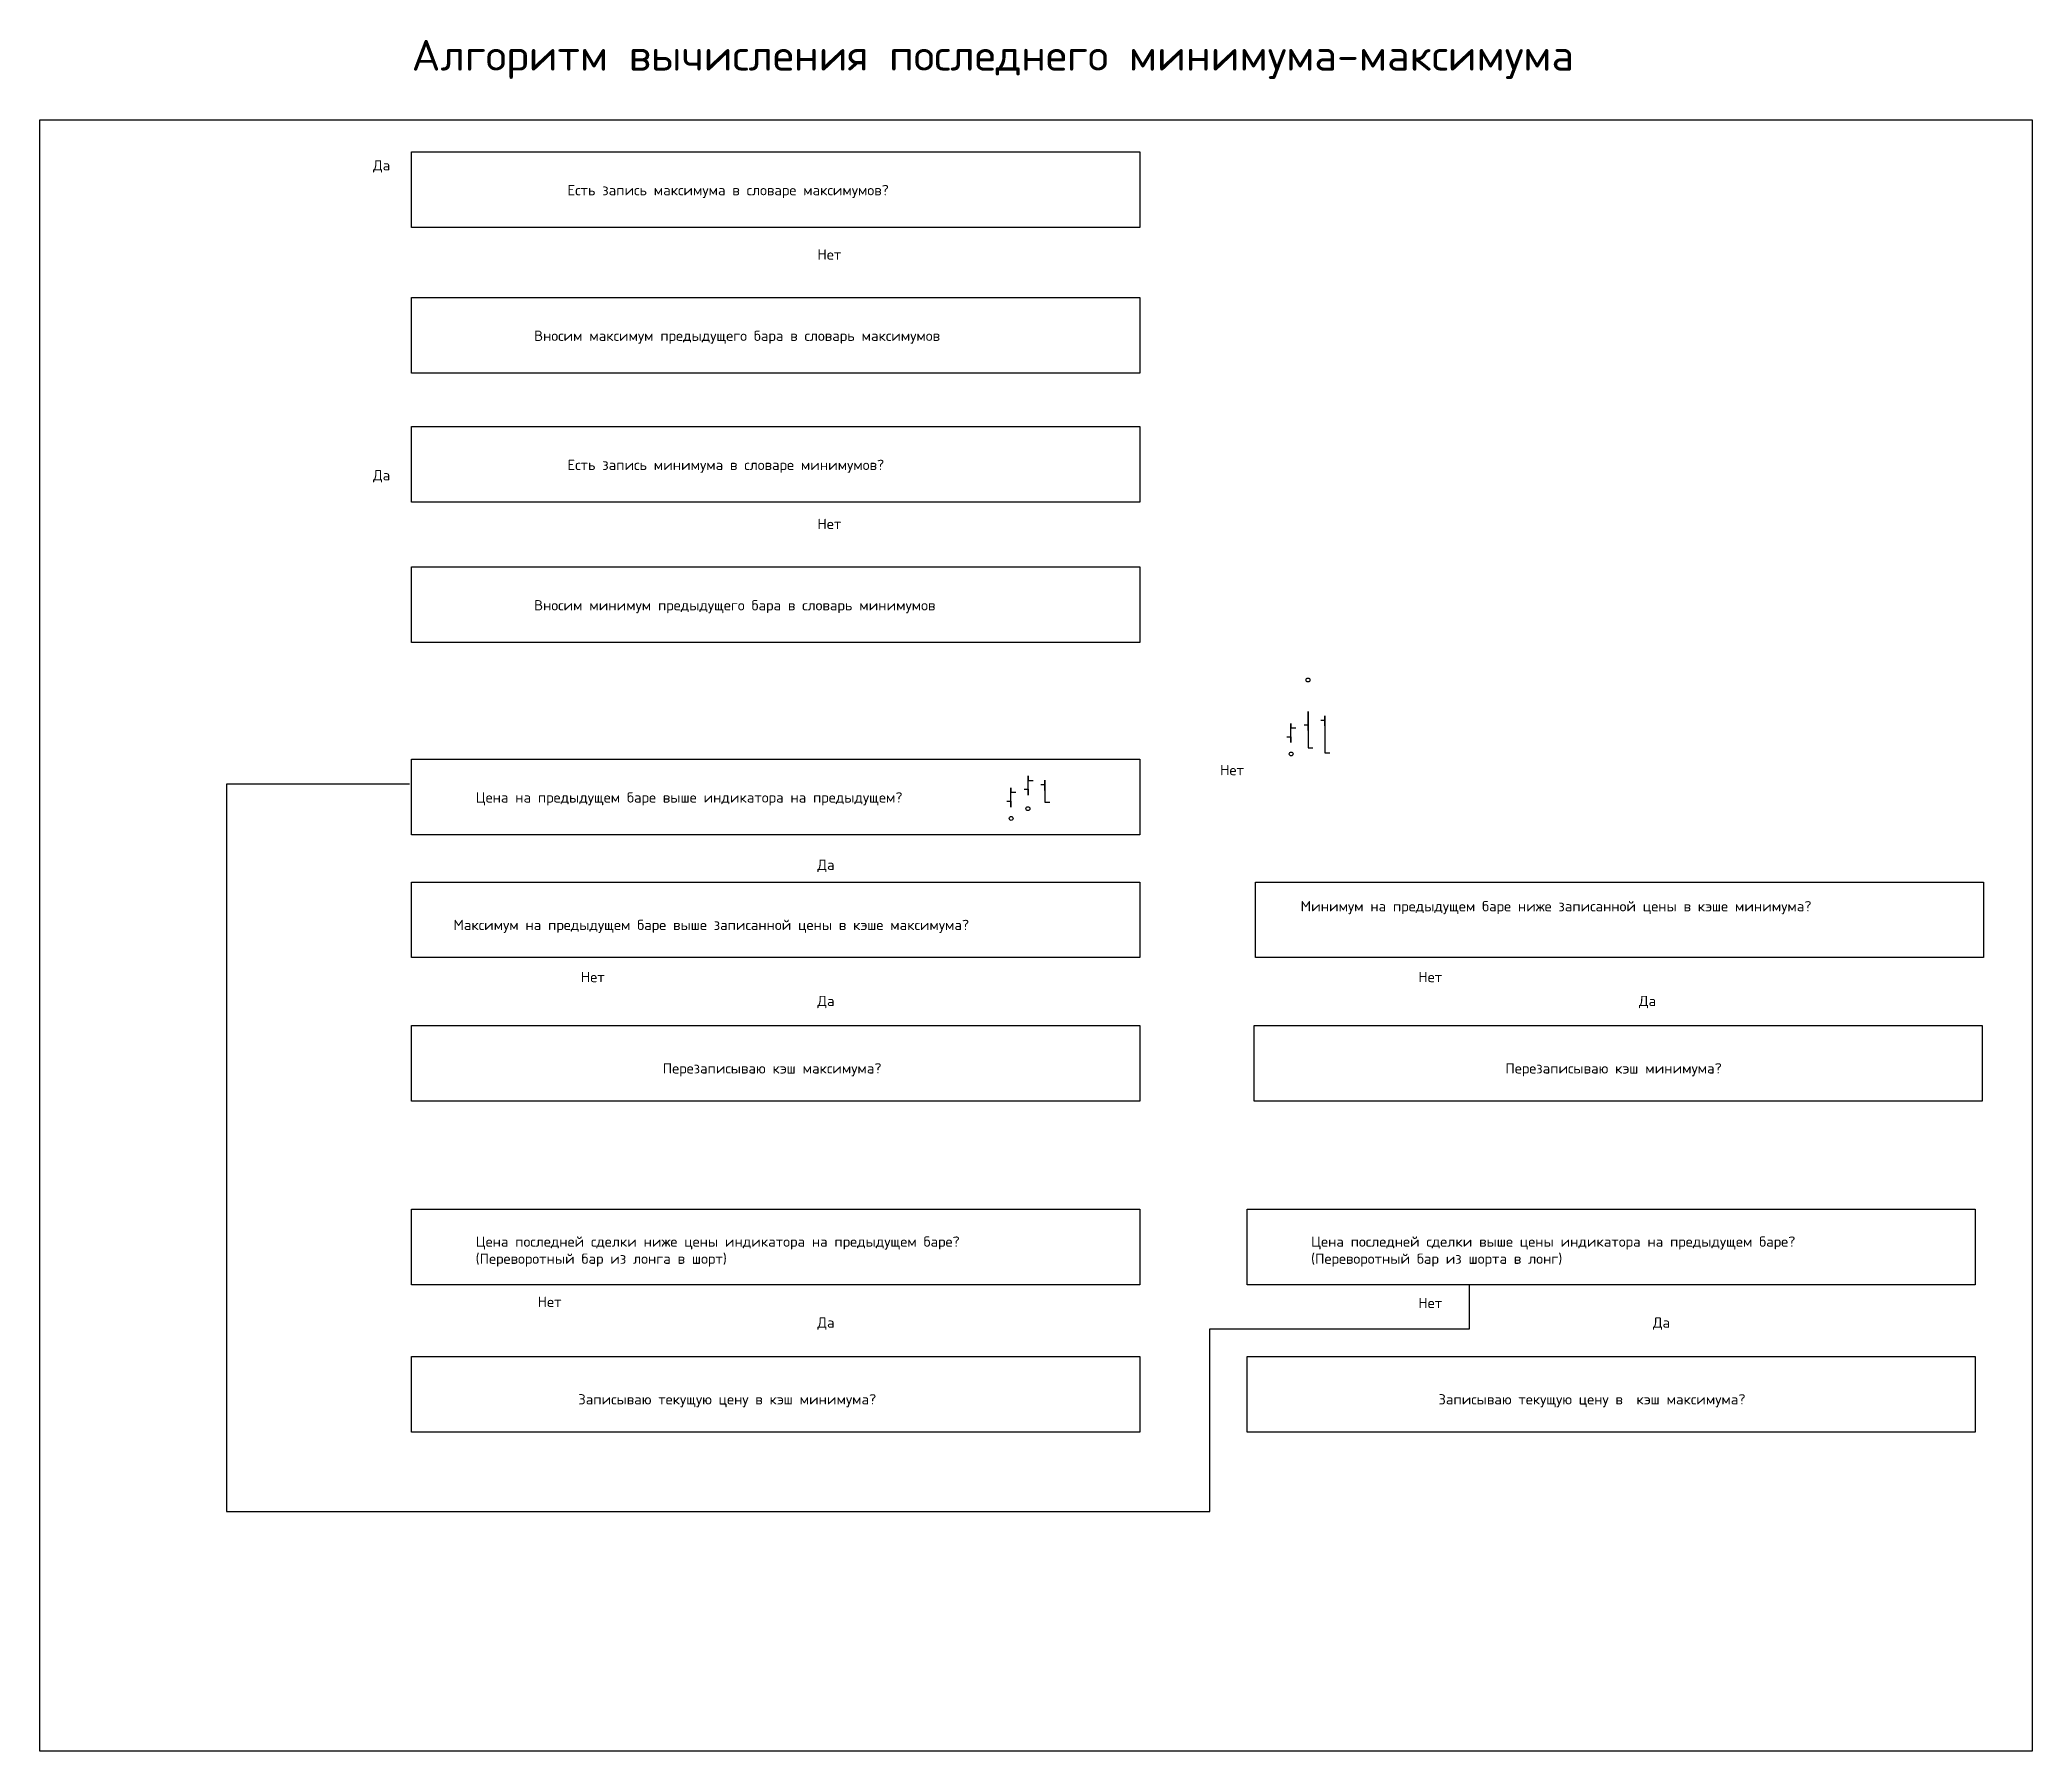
# Model space of a CAD drawing. Header units: metres. Extents: x 5387 to 32417, y 4252 to 8204.
# Drawn here: x 26497 to 28439, y 4895 to 6563 of the extents above; entities that cross this region are included whole.
import ezdxf

# ---------------------------------------------------------------- set-up
doc = ezdxf.new("R2010")
doc.units = ezdxf.units.M
doc.styles.get("Standard").update_dxf_attribs({"font": 'simplex.shx'})

msp = doc.modelspace()

# ---------------------------------------------------------------- texts
at = {"color": 1, "insert": (26859.5, 6563.1), "char_height": 30, "attachment_point": 1}
msp.add_mtext_dynamic_manual_height_columns('Алгоритм вычисления последнего минимума-максимума', width=1361.609, gutter_width=1, heights=[0], dxfattribs=at)
at = {"char_height": 10, "attachment_point": 1}
for s, width, insert in [('Да', 158.04, (26821.9, 6445.8)), ('Есть запись максимума в словаре максимумов?', 562.556, (27011.3, 6421.6)), ('Нет', 158.04, (27255, 6358.9)), ('Вносим максимум предыдущего бара в словарь максимумов', 562.556, (26978.9, 6279.7)), ('Да', 158.04, (26821.9, 6143.8)), ('Есть запись минимума в словаре минимумов?', 562.556, (27011.3, 6153.9)), ('Нет', 158.04, (27255, 6096.4)), ('Вносим минимум предыдущего бара в словарь минимумов', 562.556, (26978.9, 6017.1)), ('Нет', 158.04, (27647.5, 5856.5)), ('Цена на предыдущем баре выше индикатора на предыдущем?', 562.556, (26921.9, 5829.8)), ('Да', 158.04, (27255, 5764.2)), ('\\pxt10;Минимум на предыдущем баре ниже записанной цены в кэше минимума?', 625.292, (27726, 5723.8)), ('\\pxt10;Максимум на предыдущем баре выше записанной цены в кэше максимума?', 620.752, (26900.2, 5705.6)), ('\\pxt5;Нет', 158.04, (27024.4, 5654.8)), ('\\pxt5;Нет', 158.04, (27840.7, 5654.8)), ('Да', 158.04, (27255, 5631.5)), ('Да', 158.04, (28055.8, 5631.5)), ('\\pxt10,24;Перезаписываю кэш максимума?', 259.222, (27104.3, 5565.8)), ('\\pxt10,24;Перезаписываю кэш минимума?', 259.222, (27925.6, 5565.8)), ('Цена последней сделки ниже цены индикатора на предыдущем баре?\\P(Переворотный бар из лонга в шорт)', 562.556, (26921.9, 5397)), ('Цена последней сделки выше цены индикатора на предыдущем баре?\\P(Переворотный бар из шорта в лонг)', 562.556, (27736.2, 5397)), ('\\pxt5;Нет', 158.04, (26982.3, 5338.3)), ('\\pxt5;Нет', 158.04, (27840.7, 5337.2)), ('Да', 158.04, (27255, 5318.1)), ('Да', 158.04, (28069.4, 5318.1)), ('\\pxt10,24;Записываю текущую цену в кэш минимума?', 457.252, (27021.9, 5243.3)), ('\\pxt10,24;Записываю текущую цену в  кэш максимума?', 457.252, (27860.3, 5243.3))]:
    msp.add_mtext_dynamic_manual_height_columns(s, width=width, gutter_width=1, heights=[0], dxfattribs=dict(at, insert=insert))

# ---------------------------------------------------------------- linework, layer by layer
for points in [[(26497.1, 6485.1), (28439.1, 6485.1), (28439.1, 4895.5), (26497.1, 4895.5)], [(26859.5, 6453.9), (27569.2, 6453.9), (27569.2, 6380.2), (26859.5, 6380.2)], [(26859.5, 6312), (27569.2, 6312), (27569.2, 6238.3), (26859.5, 6238.3)], [(26859.5, 6186.2), (27569.2, 6186.2), (27569.2, 6112.6), (26859.5, 6112.6)], [(26859.5, 6049.4), (27569.2, 6049.4), (27569.2, 5975.7), (26859.5, 5975.7)], [(26859.5, 5862.1), (27569.2, 5862.1), (27569.2, 5788.4), (26859.5, 5788.4)], [(26859.5, 5742.4), (27569.2, 5742.4), (27569.2, 5668.7), (26859.5, 5668.7)], [(27682, 5742.4), (28391.8, 5742.4), (28391.8, 5668.7), (27682, 5668.7)], [(26859.5, 5602.6), (27569.2, 5602.6), (27569.2, 5528.9), (26859.5, 5528.9)], [(27680.8, 5602.6), (28390.5, 5602.6), (28390.5, 5528.9), (27680.8, 5528.9)], [(26859.5, 5423.6), (27569.2, 5423.6), (27569.2, 5350), (26859.5, 5350)], [(27673.8, 5423.6), (28383.6, 5423.6), (28383.6, 5350), (27673.8, 5350)], [(26859.5, 5280.1), (27569.2, 5280.1), (27569.2, 5206.4), (26859.5, 5206.4)], [(27673.8, 5280.1), (28383.6, 5280.1), (28383.6, 5206.4), (27673.8, 5206.4)]]:
    msp.add_lwpolyline(points, close=True)
at = {"flags": 128}
for points in [[(26859.3, 6167.8, 0, 10, 0), (26831.3, 6167.8, 0, 0, 0), (26796, 6167.8, 0, 0, 0), (26796, 6423, 0, 0, 0), (26858.1, 6423, 0, 0, 0)], [(27233, 6318.7, 0, 10, 0), (27233, 6338.8, 0, 0, 0), (27233, 6376, 0, 0, 0)], [(27233, 6191, 0, 10, 0), (27233, 6211.1, 0, 0, 0), (27233, 6248.3, 0, 0, 0)], [(27019.6, 5859.5, 0, 10, 0), (27019.6, 5889.5, 0, 0, 0), (27019.6, 5915.8, 0, 0, 0), (26796.9, 5915.8, 0, 0, 0), (26796.9, 6127.2, 0, 0, 0), (26860.6, 6127.2, 0, 0, 0)], [(27233, 6056.2, 0, 10, 0), (27233, 6076.2, 0, 0, 0), (27233, 6113.5, 0, 0, 0)], [(27233, 5867, 0, 10, 0), (27233, 5887, 0, 0, 0), (27233, 5973.3, 0, 0, 0)], [(26858.1, 5855.7, 0, 10, 0), (26823.1, 5855.7, 0, 0, 0), (26636.7, 5855.7, 0, 0, 0), (26636.7, 5055, 0, 0, 0), (28055.9, 5055, 0, 0, 0), (28055.9, 5215.6, 0, 0, 0)], [(27769.2, 5744.6, 0, 10, 0), (27769.2, 5760.7, 0, 0, 0), (27769.2, 5838.2, 0, 0, 0), (27569.7, 5838.2, 0, 0, 0)], [(26857.1, 5819.6, 0, 10, 0), (26825.4, 5819.6, 0, 0, 0), (26720.1, 5819.6, 0, 0, 0), (26720.1, 5173.6, 0, 0, 0), (27236.1, 5173.6, 0, 0, 0), (27236.1, 5201.4, 0, 0, 0)], [(27233, 5744.6, 0, 10, 0), (27233, 5764.6, 0, 0, 0), (27233, 5801.8, 0, 0, 0)], [(26857.8, 5799.6, 0, 10, 0), (26826.1, 5799.6, 0, 0, 0), (26772.9, 5799.6, 0, 0, 0), (26772.9, 5307.6, 0, 0, 0), (27028.3, 5307.6, 0, 0, 0), (27028.3, 5350.5, 0, 0, 0)], [(26856.4, 5380.7, 0, 10, 0), (26835.8, 5380.7, 0, 0, 0), (26810.4, 5380.7, 0, 0, 0), (26810.4, 5628.4, 0, 0, 0), (27059.6, 5628.4, 0, 0, 0), (27059.6, 5668.3, 0, 0, 0)], [(27233, 5611.9, 0, 10, 0), (27233, 5631.9, 0, 0, 0), (27233, 5669.1, 0, 0, 0)], [(27672.7, 5380.7, 0, 10, 0), (27652.1, 5380.7, 0, 0, 0), (27626.7, 5380.7, 0, 0, 0), (27626.7, 5628.4, 0, 0, 0), (27875.9, 5628.4, 0, 0, 0), (27875.9, 5668.3, 0, 0, 0)], [(28033.8, 5611.9, 0, 10, 0), (28033.8, 5631.9, 0, 0, 0), (28033.8, 5669.1, 0, 0, 0)], [(27226.3, 5422.3, 0, 10, 0), (27226.3, 5443.8, 0, 0, 0), (27226.3, 5528.7, 0, 0, 0)], [(28080.1, 5422.3, 0, 10, 0), (28080.1, 5443.8, 0, 0, 0), (28080.1, 5528.7, 0, 0, 0)], [(27233, 5287.2, 0, 10, 0), (27233, 5307.2, 0, 0, 0), (27233, 5344.5, 0, 0, 0)], [(28047.4, 5287.2, 0, 10, 0), (28047.4, 5307.2, 0, 0, 0), (28047.4, 5344.5, 0, 0, 0)]]:
    msp.add_lwpolyline(points, format="xyseb", dxfattribs=at)
for points in [[(27729.4, 5895.6), (27733.4, 5895.6), (27733.4, 5889.9), (27733.4, 5908.6), (27733.4, 5873.3), (27738.1, 5873.3)], [(27745.6, 5900.2), (27749.7, 5900.2), (27749.7, 5894.5), (27749.7, 5904.5), (27749.7, 5868.2), (27754.4, 5868.2)], [(27712.6, 5884), (27716.6, 5884), (27716.6, 5878.4), (27716.6, 5897), (27716.6, 5892.8), (27721.3, 5892.8)], [(27456.5, 5832.8), (27460.5, 5832.8), (27460.5, 5827.1), (27460.5, 5845.8), (27460.5, 5841.2), (27465.2, 5841.2)], [(26857.6, 5837.7), (26822.9, 5837.7), (26679.2, 5837.7), (26679.2, 5128.9), (27637.4, 5128.9), (27637.4, 5306.9), (27890.6, 5306.9), (27890.6, 5350.2)], [(27439.6, 5821.2), (27443.7, 5821.2), (27443.7, 5815.5), (27443.7, 5834.2), (27443.7, 5830), (27448.4, 5830)], [(27472.7, 5837.4), (27476.8, 5837.4), (27476.8, 5831.7), (27476.8, 5841.7), (27476.8, 5820.1), (27481.5, 5820.1)]]:
    msp.add_lwpolyline(points, dxfattribs=at)
for centre in [(27733.2, 5939.3), (27716.8, 5867.2), (27460.2, 5813.9), (27443.9, 5804.4)]:
    msp.add_circle(centre, 1.89)

msp.set_redraw_order([(e.dxf.handle, doc.entitydb.next_handle()) for e in msp.query("TEXT MTEXT ATTDEF DIMENSION ARC_DIMENSION")])  # texts and dimensions are drawn at this point

doc.saveas('drawing.dxf')
